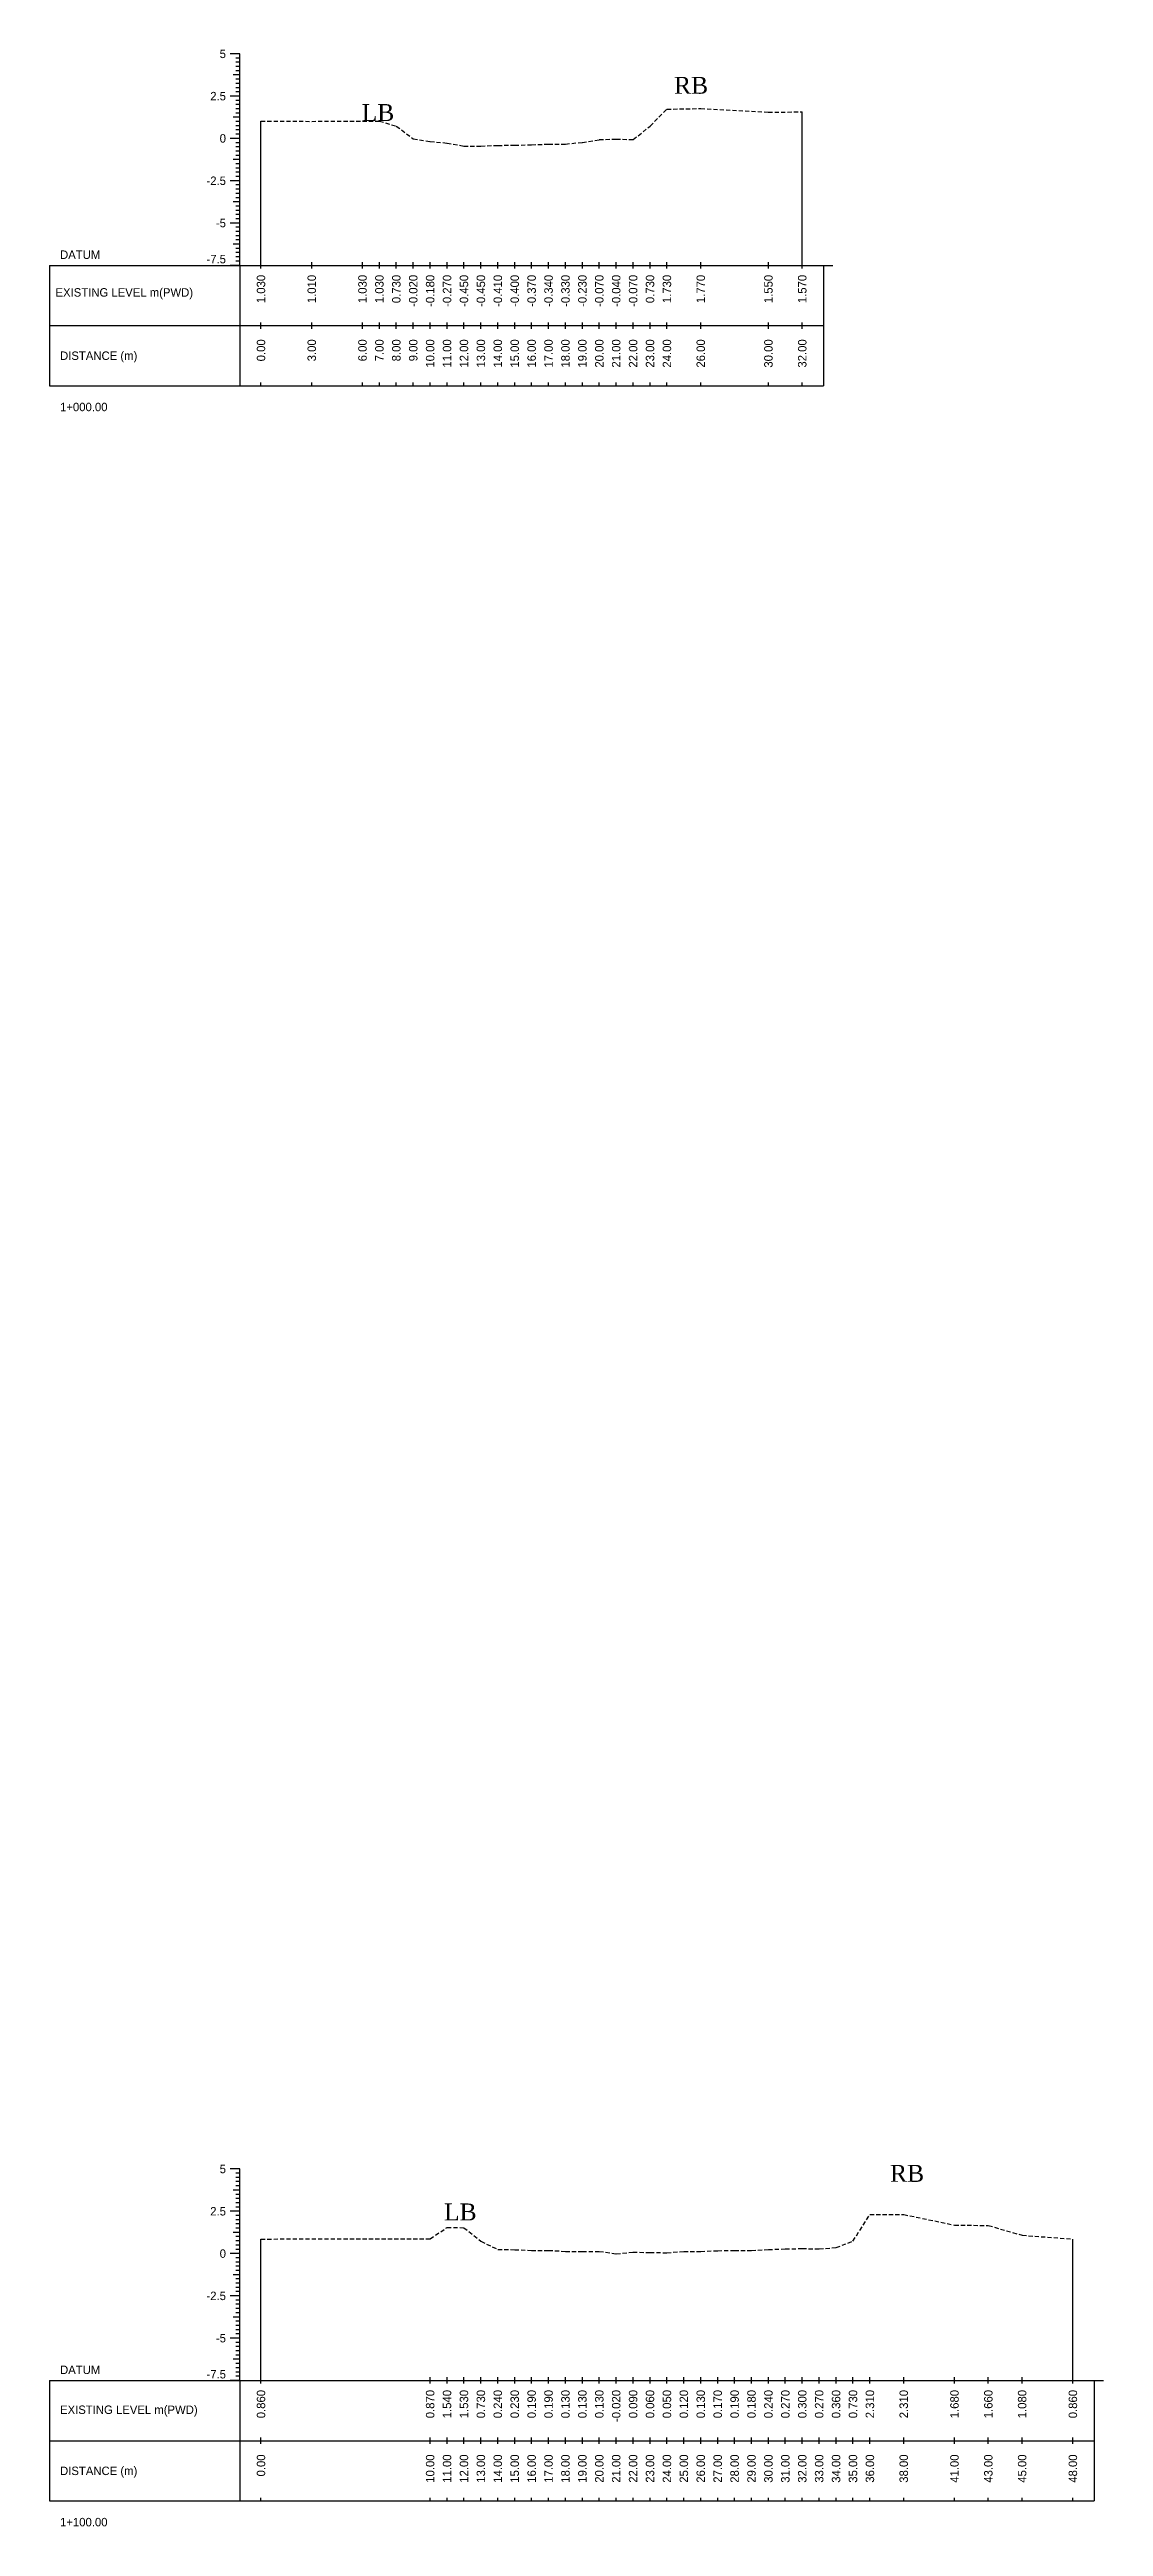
# Model space of a CAD drawing. Header units: inches. Extents: x 4752 to 6808, y -1487 to -426.
# Drawn here: x 5193 to 5255.3, y -1486.8 to -1340.4 of the extents above; entities that cross this region are included whole.
import ezdxf
from ezdxf.enums import TextEntityAlignment as Align

# ---------------------------------------------------------------- set-up
doc = ezdxf.new("R2010")
doc.units = ezdxf.units.IN
doc.header["$MEASUREMENT"] = 0
doc.linetypes.add('HIDDEN', pattern=[0.375, 0.25, -0.125])
doc.layers.add('CS_Drawing', color=7, linetype='Continuous')
doc.layers.add('GL', color=3, linetype='HIDDEN')
doc.styles.add('romans', font='romans.shx')

msp = doc.modelspace()

# ---------------------------------------------------------------- texts
at = {"char_height": 1, "width": 325.847, "attachment_point": 1, "style": 'romans'}
for s, insert in [('\\pi-1,l1;{\\fTimes New Roman|b0|i0|c0|p18;RB}', (5229.88, -1342.03)), ('{\\fTimes New Roman|b0|i0|c0|p18;LB}', (5211.41, -1343.64)), ('\\pi-1,l1;{\\fTimes New Roman|b0|i0|c0|p18;RB}', (5242.65, -1465.43)), ('{\\fTimes New Roman|b0|i0|c0|p18;LB}', (5216.28, -1467.71))]:
    msp.add_mtext(s, dxfattribs=dict(at, insert=insert))
at = {"layer": 'CS_Drawing'}
for s, p in [('5', (5203.39, -1340.67)), ('2.5', (5203.39, -1343.17)), ('0', (5203.39, -1345.67)), ('-2.5', (5203.39, -1348.17)), ('-5', (5203.39, -1350.67)), ('5', (5203.39, -1465.67)), ('2.5', (5203.39, -1468.17)), ('0', (5203.39, -1470.67)), ('-2.5', (5203.39, -1473.17)), ('-5', (5203.39, -1475.67))]:
    msp.add_text(s, height=0.5, dxfattribs=at).set_placement(p, align=Align.MIDDLE_RIGHT)
for s, p in [('DATUM', (5193.58, -1352.54)), ('EXISTING LEVEL m(PWD)', (5193.31, -1354.77)), ('DISTANCE (m)', (5193.58, -1358.51)), ('1+000.00', (5193.58, -1361.54)), ('DATUM', (5193.58, -1477.54)), ('EXISTING LEVEL m(PWD)', (5193.58, -1479.9)), ('DISTANCE (m)', (5193.58, -1483.51)), ('1+100.00', (5193.58, -1486.54))]:
    msp.add_text(s, height=0.5, dxfattribs=at).set_placement(p, align=Align.MIDDLE_LEFT)
for p in [(5203.39, -1353.05), (5203.39, -1478.05)]:
    msp.add_text('-7.5', height=0.5, dxfattribs=at).set_placement(p, align=Align.RIGHT)
for s, p in [('1.030', (5205.46, -1353.73)), ('1.010', (5208.46, -1353.73)), ('1.030', (5211.46, -1353.73)), ('1.030', (5212.46, -1353.73)), ('0.730', (5213.46, -1353.73)), ('-0.020', (5214.46, -1353.73)), ('-0.180', (5215.46, -1353.73)), ('-0.270', (5216.46, -1353.73)), ('-0.450', (5217.46, -1353.73)), ('-0.450', (5218.46, -1353.73)), ('-0.410', (5219.46, -1353.73)), ('-0.400', (5220.46, -1353.73)), ('-0.370', (5221.46, -1353.73)), ('-0.340', (5222.46, -1353.73)), ('-0.330', (5223.46, -1353.73)), ('-0.230', (5224.46, -1353.73)), ('-0.070', (5225.46, -1353.73)), ('-0.040', (5226.46, -1353.73)), ('-0.070', (5227.46, -1353.73)), ('0.730', (5228.46, -1353.73)), ('1.730', (5229.46, -1353.73)), ('1.770', (5231.46, -1353.73)), ('1.550', (5235.46, -1353.73)), ('1.570', (5237.46, -1353.73)), ('0.00', (5205.46, -1357.54)), ('3.00', (5208.46, -1357.54)), ('6.00', (5211.46, -1357.54)), ('7.00', (5212.46, -1357.54)), ('8.00', (5213.46, -1357.54)), ('9.00', (5214.46, -1357.54)), ('10.00', (5215.46, -1357.54)), ('11.00', (5216.46, -1357.54)), ('12.00', (5217.46, -1357.54)), ('13.00', (5218.46, -1357.54)), ('14.00', (5219.46, -1357.54)), ('15.00', (5220.46, -1357.54)), ('16.00', (5221.46, -1357.54)), ('17.00', (5222.46, -1357.54)), ('18.00', (5223.46, -1357.54)), ('19.00', (5224.46, -1357.54)), ('20.00', (5225.46, -1357.54)), ('21.00', (5226.46, -1357.54)), ('22.00', (5227.46, -1357.54)), ('23.00', (5228.46, -1357.54)), ('24.00', (5229.46, -1357.54)), ('26.00', (5231.46, -1357.54)), ('30.00', (5235.46, -1357.54)), ('32.00', (5237.46, -1357.54)), ('0.860', (5205.46, -1478.73)), ('0.870', (5215.46, -1478.73)), ('1.540', (5216.46, -1478.73)), ('1.530', (5217.46, -1478.73)), ('0.730', (5218.46, -1478.73)), ('0.240', (5219.46, -1478.73)), ('0.230', (5220.46, -1478.73)), ('0.190', (5221.46, -1478.73)), ('0.190', (5222.46, -1478.73)), ('0.130', (5223.46, -1478.73)), ('0.130', (5224.46, -1478.73)), ('0.130', (5225.46, -1478.73)), ('-0.020', (5226.46, -1478.73)), ('0.090', (5227.46, -1478.73)), ('0.060', (5228.46, -1478.73)), ('0.050', (5229.46, -1478.73)), ('0.120', (5230.46, -1478.73)), ('0.130', (5231.46, -1478.73)), ('0.170', (5232.46, -1478.73)), ('0.190', (5233.46, -1478.73)), ('0.180', (5234.46, -1478.73)), ('0.240', (5235.46, -1478.73)), ('0.270', (5236.46, -1478.73)), ('0.300', (5237.46, -1478.73)), ('0.270', (5238.46, -1478.73)), ('0.360', (5239.46, -1478.73)), ('0.730', (5240.46, -1478.73)), ('2.310', (5241.46, -1478.73)), ('2.310', (5243.46, -1478.73)), ('1.680', (5246.46, -1478.73)), ('1.660', (5248.46, -1478.73)), ('1.080', (5250.46, -1478.73)), ('0.860', (5253.46, -1478.73)), ('0.00', (5205.46, -1482.54)), ('10.00', (5215.46, -1482.54)), ('11.00', (5216.46, -1482.54)), ('12.00', (5217.46, -1482.54)), ('13.00', (5218.46, -1482.54)), ('14.00', (5219.46, -1482.54)), ('15.00', (5220.46, -1482.54)), ('16.00', (5221.46, -1482.54)), ('17.00', (5222.46, -1482.54)), ('18.00', (5223.46, -1482.54)), ('19.00', (5224.46, -1482.54)), ('20.00', (5225.46, -1482.54)), ('21.00', (5226.46, -1482.54)), ('22.00', (5227.46, -1482.54)), ('23.00', (5228.46, -1482.54)), ('24.00', (5229.46, -1482.54)), ('25.00', (5230.46, -1482.54)), ('26.00', (5231.46, -1482.54)), ('27.00', (5232.46, -1482.54)), ('28.00', (5233.46, -1482.54)), ('29.00', (5234.46, -1482.54)), ('30.00', (5235.46, -1482.54)), ('31.00', (5236.46, -1482.54)), ('32.00', (5237.46, -1482.54)), ('33.00', (5238.46, -1482.54)), ('34.00', (5239.46, -1482.54)), ('35.00', (5240.46, -1482.54)), ('36.00', (5241.46, -1482.54)), ('38.00', (5243.46, -1482.54)), ('41.00', (5246.46, -1482.54)), ('43.00', (5248.46, -1482.54)), ('45.00', (5250.46, -1482.54)), ('48.00', (5253.46, -1482.54))]:
    msp.add_text(s, height=0.5, rotation=90, dxfattribs=at).set_placement(p, align=Align.MIDDLE_RIGHT)

# ---------------------------------------------------------------- linework, layer by layer
at = {"layer": 'CS_Drawing'}
for p, q in [((5204.21, -1340.67), (5203.64, -1340.67)), ((5204.21, -1340.67), (5203.81, -1340.67)), ((5204.21, -1340.67), (5203.98, -1340.67)), ((5204.21, -1353.17), (5204.21, -1340.67)), ((5204.21, -1341.92), (5203.81, -1341.92)), ((5204.21, -1340.92), (5203.98, -1340.92)), ((5204.21, -1341.17), (5203.98, -1341.17)), ((5204.21, -1341.42), (5203.98, -1341.42)), ((5204.21, -1341.67), (5203.98, -1341.67)), ((5204.21, -1341.92), (5203.98, -1341.92)), ((5204.21, -1342.17), (5203.98, -1342.17)), ((5204.21, -1343.17), (5203.64, -1343.17)), ((5204.21, -1343.17), (5203.81, -1343.17)), ((5204.21, -1342.42), (5203.98, -1342.42)), ((5204.21, -1342.67), (5203.98, -1342.67)), ((5204.21, -1342.92), (5203.98, -1342.92)), ((5204.21, -1343.17), (5203.98, -1343.17)), ((5204.21, -1343.42), (5203.98, -1343.42)), ((5204.21, -1343.67), (5203.98, -1343.67)), ((5204.21, -1344.42), (5203.81, -1344.42)), ((5204.21, -1343.92), (5203.98, -1343.92)), ((5204.21, -1344.17), (5203.98, -1344.17)), ((5204.21, -1344.42), (5203.98, -1344.42)), ((5204.21, -1344.67), (5203.98, -1344.67)), ((5204.21, -1344.92), (5203.98, -1344.92)), ((5204.21, -1345.17), (5203.98, -1345.17)), ((5205.46, -1353.17), (5205.46, -1344.64)), ((5237.46, -1353.17), (5237.46, -1344.1)), ((5204.21, -1345.67), (5203.64, -1345.67)), ((5204.21, -1345.67), (5203.81, -1345.67)), ((5204.21, -1345.42), (5203.98, -1345.42)), ((5204.21, -1345.67), (5203.98, -1345.67)), ((5204.21, -1345.92), (5203.98, -1345.92)), ((5204.21, -1346.17), (5203.98, -1346.17)), ((5204.21, -1346.42), (5203.98, -1346.42)), ((5204.21, -1346.67), (5203.98, -1346.67)), ((5204.21, -1348.17), (5203.64, -1348.17)), ((5204.21, -1346.92), (5203.81, -1346.92)), ((5204.21, -1348.17), (5203.81, -1348.17)), ((5204.21, -1346.92), (5203.98, -1346.92)), ((5204.21, -1347.17), (5203.98, -1347.17)), ((5204.21, -1347.42), (5203.98, -1347.42)), ((5204.21, -1347.67), (5203.98, -1347.67)), ((5204.21, -1347.92), (5203.98, -1347.92)), ((5204.21, -1348.17), (5203.98, -1348.17)), ((5204.21, -1349.42), (5203.81, -1349.42)), ((5204.21, -1348.42), (5203.98, -1348.42)), ((5204.21, -1348.67), (5203.98, -1348.67)), ((5204.21, -1348.92), (5203.98, -1348.92)), ((5204.21, -1349.17), (5203.98, -1349.17)), ((5204.21, -1349.42), (5203.98, -1349.42)), ((5204.21, -1350.67), (5203.64, -1350.67)), ((5204.21, -1350.67), (5203.81, -1350.67)), ((5204.21, -1349.67), (5203.98, -1349.67)), ((5204.21, -1349.92), (5203.98, -1349.92)), ((5204.21, -1350.17), (5203.98, -1350.17)), ((5204.21, -1350.42), (5203.98, -1350.42)), ((5204.21, -1350.67), (5203.98, -1350.67)), ((5204.21, -1350.92), (5203.98, -1350.92)), ((5204.21, -1351.92), (5203.81, -1351.92)), ((5204.21, -1351.17), (5203.98, -1351.17)), ((5204.21, -1351.42), (5203.98, -1351.42)), ((5204.21, -1351.67), (5203.98, -1351.67)), ((5204.21, -1351.92), (5203.98, -1351.92)), ((5204.21, -1352.17), (5203.98, -1352.17)), ((5204.21, -1352.42), (5203.98, -1352.42)), ((5192.96, -1353.17), (5204.21, -1353.17)), ((5192.96, -1353.17), (5192.96, -1360.29)), ((5204.21, -1353.17), (5203.64, -1353.17)), ((5204.21, -1353.17), (5203.81, -1353.17)), ((5204.21, -1352.67), (5203.98, -1352.67)), ((5204.21, -1352.92), (5203.98, -1352.92)), ((5204.21, -1353.17), (5203.98, -1353.17)), ((5204.21, -1353.17), (5238.71, -1353.17)), ((5204.21, -1353.17), (5204.21, -1360.29)), ((5205.46, -1353.35), (5205.46, -1352.98)), ((5208.46, -1353.35), (5208.46, -1352.98)), ((5211.46, -1353.35), (5211.46, -1352.98)), ((5212.46, -1353.35), (5212.46, -1352.98)), ((5213.46, -1353.35), (5213.46, -1352.98)), ((5214.46, -1353.35), (5214.46, -1352.98)), ((5215.46, -1353.35), (5215.46, -1352.98)), ((5216.46, -1353.35), (5216.46, -1352.98)), ((5217.46, -1353.35), (5217.46, -1352.98)), ((5218.46, -1353.35), (5218.46, -1352.98)), ((5219.46, -1353.35), (5219.46, -1352.98)), ((5220.46, -1353.35), (5220.46, -1352.98)), ((5221.46, -1353.35), (5221.46, -1352.98)), ((5222.46, -1353.35), (5222.46, -1352.98)), ((5223.46, -1353.35), (5223.46, -1352.98)), ((5224.46, -1353.35), (5224.46, -1352.98)), ((5225.46, -1353.35), (5225.46, -1352.98)), ((5226.46, -1353.35), (5226.46, -1352.98)), ((5227.46, -1353.35), (5227.46, -1352.98)), ((5228.46, -1353.35), (5228.46, -1352.98)), ((5229.46, -1353.35), (5229.46, -1352.98)), ((5231.46, -1353.35), (5231.46, -1352.98)), ((5235.46, -1353.35), (5235.46, -1352.98)), ((5237.46, -1353.35), (5237.46, -1352.98)), ((5238.71, -1353.17), (5239.27, -1353.17)), ((5238.71, -1353.17), (5239.1, -1353.17)), ((5238.71, -1353.17), (5238.93, -1353.17)), ((5238.71, -1353.17), (5238.71, -1360.29)), ((5192.96, -1356.73), (5204.21, -1356.73)), ((5204.21, -1356.73), (5238.71, -1356.73)), ((5204.21, -1356.73), (5238.71, -1356.73)), ((5205.46, -1356.92), (5205.46, -1356.54)), ((5208.46, -1356.92), (5208.46, -1356.54)), ((5211.46, -1356.92), (5211.46, -1356.54)), ((5212.46, -1356.92), (5212.46, -1356.54)), ((5213.46, -1356.92), (5213.46, -1356.54)), ((5214.46, -1356.92), (5214.46, -1356.54)), ((5215.46, -1356.92), (5215.46, -1356.54)), ((5216.46, -1356.92), (5216.46, -1356.54)), ((5217.46, -1356.92), (5217.46, -1356.54)), ((5218.46, -1356.92), (5218.46, -1356.54)), ((5219.46, -1356.92), (5219.46, -1356.54)), ((5220.46, -1356.92), (5220.46, -1356.54)), ((5221.46, -1356.92), (5221.46, -1356.54)), ((5222.46, -1356.92), (5222.46, -1356.54)), ((5223.46, -1356.92), (5223.46, -1356.54)), ((5224.46, -1356.92), (5224.46, -1356.54)), ((5225.46, -1356.92), (5225.46, -1356.54)), ((5226.46, -1356.92), (5226.46, -1356.54)), ((5227.46, -1356.92), (5227.46, -1356.54)), ((5228.46, -1356.92), (5228.46, -1356.54)), ((5229.46, -1356.92), (5229.46, -1356.54)), ((5231.46, -1356.92), (5231.46, -1356.54)), ((5235.46, -1356.92), (5235.46, -1356.54)), ((5237.46, -1356.92), (5237.46, -1356.54)), ((5192.96, -1360.29), (5204.21, -1360.29)), ((5204.21, -1360.29), (5238.71, -1360.29)), ((5205.46, -1360.29), (5205.46, -1360.1)), ((5208.46, -1360.29), (5208.46, -1360.1)), ((5211.46, -1360.29), (5211.46, -1360.1)), ((5212.46, -1360.29), (5212.46, -1360.1)), ((5213.46, -1360.29), (5213.46, -1360.1)), ((5214.46, -1360.29), (5214.46, -1360.1)), ((5215.46, -1360.29), (5215.46, -1360.1)), ((5216.46, -1360.29), (5216.46, -1360.1)), ((5217.46, -1360.29), (5217.46, -1360.1)), ((5218.46, -1360.29), (5218.46, -1360.1)), ((5219.46, -1360.29), (5219.46, -1360.1)), ((5220.46, -1360.29), (5220.46, -1360.1)), ((5221.46, -1360.29), (5221.46, -1360.1)), ((5222.46, -1360.29), (5222.46, -1360.1)), ((5223.46, -1360.29), (5223.46, -1360.1)), ((5224.46, -1360.29), (5224.46, -1360.1)), ((5225.46, -1360.29), (5225.46, -1360.1)), ((5226.46, -1360.29), (5226.46, -1360.1)), ((5227.46, -1360.29), (5227.46, -1360.1)), ((5228.46, -1360.29), (5228.46, -1360.1)), ((5229.46, -1360.29), (5229.46, -1360.1)), ((5231.46, -1360.29), (5231.46, -1360.1)), ((5235.46, -1360.29), (5235.46, -1360.1)), ((5237.46, -1360.29), (5237.46, -1360.1)), ((5204.21, -1465.67), (5203.64, -1465.67)), ((5204.21, -1465.67), (5203.81, -1465.67)), ((5204.21, -1465.67), (5203.98, -1465.67)), ((5204.21, -1465.92), (5203.98, -1465.92)), ((5204.21, -1466.17), (5203.98, -1466.17)), ((5204.21, -1466.42), (5203.98, -1466.42)), ((5204.21, -1466.67), (5203.98, -1466.67)), ((5204.21, -1478.17), (5204.21, -1465.67)), ((5204.21, -1468.17), (5203.64, -1468.17)), ((5204.21, -1466.92), (5203.81, -1466.92)), ((5204.21, -1468.17), (5203.81, -1468.17)), ((5204.21, -1466.92), (5203.98, -1466.92)), ((5204.21, -1467.17), (5203.98, -1467.17)), ((5204.21, -1467.42), (5203.98, -1467.42)), ((5204.21, -1467.67), (5203.98, -1467.67)), ((5204.21, -1467.92), (5203.98, -1467.92)), ((5204.21, -1468.17), (5203.98, -1468.17)), ((5204.21, -1469.42), (5203.81, -1469.42)), ((5204.21, -1468.42), (5203.98, -1468.42)), ((5204.21, -1468.67), (5203.98, -1468.67)), ((5204.21, -1468.92), (5203.98, -1468.92)), ((5204.21, -1469.17), (5203.98, -1469.17)), ((5204.21, -1469.42), (5203.98, -1469.42)), ((5204.21, -1469.67), (5203.98, -1469.67)), ((5204.21, -1470.67), (5203.64, -1470.67)), ((5204.21, -1470.67), (5203.81, -1470.67)), ((5204.21, -1469.92), (5203.98, -1469.92)), ((5204.21, -1470.17), (5203.98, -1470.17)), ((5204.21, -1470.42), (5203.98, -1470.42)), ((5204.21, -1470.67), (5203.98, -1470.67)), ((5204.21, -1470.92), (5203.98, -1470.92)), ((5205.46, -1478.17), (5205.46, -1469.81)), ((5253.46, -1478.17), (5253.46, -1469.81)), ((5204.21, -1471.92), (5203.81, -1471.92)), ((5204.21, -1471.17), (5203.98, -1471.17)), ((5204.21, -1471.42), (5203.98, -1471.42)), ((5204.21, -1471.67), (5203.98, -1471.67)), ((5204.21, -1471.92), (5203.98, -1471.92)), ((5204.21, -1472.17), (5203.98, -1472.17)), ((5204.21, -1472.42), (5203.98, -1472.42)), ((5204.21, -1473.17), (5203.64, -1473.17)), ((5204.21, -1473.17), (5203.81, -1473.17)), ((5204.21, -1472.67), (5203.98, -1472.67)), ((5204.21, -1472.92), (5203.98, -1472.92)), ((5204.21, -1473.17), (5203.98, -1473.17)), ((5204.21, -1473.42), (5203.98, -1473.42)), ((5204.21, -1473.67), (5203.98, -1473.67)), ((5204.21, -1473.92), (5203.98, -1473.92)), ((5204.21, -1474.42), (5203.81, -1474.42)), ((5204.21, -1474.17), (5203.98, -1474.17)), ((5204.21, -1474.42), (5203.98, -1474.42)), ((5204.21, -1474.67), (5203.98, -1474.67)), ((5204.21, -1474.92), (5203.98, -1474.92)), ((5204.21, -1475.17), (5203.98, -1475.17)), ((5204.21, -1475.42), (5203.98, -1475.42)), ((5204.21, -1475.67), (5203.64, -1475.67)), ((5204.21, -1475.67), (5203.81, -1475.67)), ((5204.21, -1476.92), (5203.81, -1476.92)), ((5204.21, -1475.67), (5203.98, -1475.67)), ((5204.21, -1475.92), (5203.98, -1475.92)), ((5204.21, -1476.17), (5203.98, -1476.17)), ((5204.21, -1476.42), (5203.98, -1476.42)), ((5204.21, -1476.67), (5203.98, -1476.67)), ((5204.21, -1476.92), (5203.98, -1476.92)), ((5192.96, -1478.17), (5204.21, -1478.17)), ((5192.96, -1478.17), (5192.96, -1485.29)), ((5204.21, -1478.17), (5203.64, -1478.17)), ((5204.21, -1478.17), (5203.81, -1478.17)), ((5204.21, -1477.17), (5203.98, -1477.17)), ((5204.21, -1477.42), (5203.98, -1477.42)), ((5204.21, -1477.67), (5203.98, -1477.67)), ((5204.21, -1477.92), (5203.98, -1477.92)), ((5204.21, -1478.17), (5203.98, -1478.17)), ((5204.21, -1478.17), (5254.71, -1478.17)), ((5204.21, -1478.17), (5204.21, -1485.29)), ((5205.46, -1478.35), (5205.46, -1477.98)), ((5215.46, -1478.35), (5215.46, -1477.98)), ((5216.46, -1478.35), (5216.46, -1477.98)), ((5217.46, -1478.35), (5217.46, -1477.98)), ((5218.46, -1478.35), (5218.46, -1477.98)), ((5219.46, -1478.35), (5219.46, -1477.98)), ((5220.46, -1478.35), (5220.46, -1477.98)), ((5221.46, -1478.35), (5221.46, -1477.98)), ((5222.46, -1478.35), (5222.46, -1477.98)), ((5223.46, -1478.35), (5223.46, -1477.98)), ((5224.46, -1478.35), (5224.46, -1477.98)), ((5225.46, -1478.35), (5225.46, -1477.98)), ((5226.46, -1478.35), (5226.46, -1477.98)), ((5227.46, -1478.35), (5227.46, -1477.98)), ((5228.46, -1478.35), (5228.46, -1477.98)), ((5229.46, -1478.35), (5229.46, -1477.98)), ((5230.46, -1478.35), (5230.46, -1477.98)), ((5231.46, -1478.35), (5231.46, -1477.98)), ((5232.46, -1478.35), (5232.46, -1477.98)), ((5233.46, -1478.35), (5233.46, -1477.98)), ((5234.46, -1478.35), (5234.46, -1477.98)), ((5235.46, -1478.35), (5235.46, -1477.98)), ((5236.46, -1478.35), (5236.46, -1477.98)), ((5237.46, -1478.35), (5237.46, -1477.98)), ((5238.46, -1478.35), (5238.46, -1477.98)), ((5239.46, -1478.35), (5239.46, -1477.98)), ((5240.46, -1478.35), (5240.46, -1477.98)), ((5241.46, -1478.35), (5241.46, -1477.98)), ((5243.46, -1478.35), (5243.46, -1477.98)), ((5246.46, -1478.35), (5246.46, -1477.98)), ((5248.46, -1478.35), (5248.46, -1477.98)), ((5250.46, -1478.35), (5250.46, -1477.98)), ((5253.46, -1478.35), (5253.46, -1477.98)), ((5254.71, -1478.17), (5255.27, -1478.17)), ((5254.71, -1478.17), (5255.1, -1478.17)), ((5254.71, -1478.17), (5254.93, -1478.17)), ((5254.71, -1478.17), (5254.71, -1485.29)), ((5192.96, -1481.73), (5204.21, -1481.73)), ((5204.21, -1481.73), (5254.71, -1481.73)), ((5204.21, -1481.73), (5254.71, -1481.73)), ((5205.46, -1481.92), (5205.46, -1481.54)), ((5215.46, -1481.92), (5215.46, -1481.54)), ((5216.46, -1481.92), (5216.46, -1481.54)), ((5217.46, -1481.92), (5217.46, -1481.54)), ((5218.46, -1481.92), (5218.46, -1481.54)), ((5219.46, -1481.92), (5219.46, -1481.54)), ((5220.46, -1481.92), (5220.46, -1481.54)), ((5221.46, -1481.92), (5221.46, -1481.54)), ((5222.46, -1481.92), (5222.46, -1481.54)), ((5223.46, -1481.92), (5223.46, -1481.54)), ((5224.46, -1481.92), (5224.46, -1481.54)), ((5225.46, -1481.92), (5225.46, -1481.54)), ((5226.46, -1481.92), (5226.46, -1481.54)), ((5227.46, -1481.92), (5227.46, -1481.54)), ((5228.46, -1481.92), (5228.46, -1481.54)), ((5229.46, -1481.92), (5229.46, -1481.54)), ((5230.46, -1481.92), (5230.46, -1481.54)), ((5231.46, -1481.92), (5231.46, -1481.54)), ((5232.46, -1481.92), (5232.46, -1481.54)), ((5233.46, -1481.92), (5233.46, -1481.54)), ((5234.46, -1481.92), (5234.46, -1481.54)), ((5235.46, -1481.92), (5235.46, -1481.54)), ((5236.46, -1481.92), (5236.46, -1481.54)), ((5237.46, -1481.92), (5237.46, -1481.54)), ((5238.46, -1481.92), (5238.46, -1481.54)), ((5239.46, -1481.92), (5239.46, -1481.54)), ((5240.46, -1481.92), (5240.46, -1481.54)), ((5241.46, -1481.92), (5241.46, -1481.54)), ((5243.46, -1481.92), (5243.46, -1481.54)), ((5246.46, -1481.92), (5246.46, -1481.54)), ((5248.46, -1481.92), (5248.46, -1481.54)), ((5250.46, -1481.92), (5250.46, -1481.54)), ((5253.46, -1481.92), (5253.46, -1481.54)), ((5192.96, -1485.29), (5204.21, -1485.29)), ((5204.21, -1485.29), (5254.71, -1485.29)), ((5205.46, -1485.29), (5205.46, -1485.1)), ((5215.46, -1485.29), (5215.46, -1485.1)), ((5216.46, -1485.29), (5216.46, -1485.1)), ((5217.46, -1485.29), (5217.46, -1485.1)), ((5218.46, -1485.29), (5218.46, -1485.1)), ((5219.46, -1485.29), (5219.46, -1485.1)), ((5220.46, -1485.29), (5220.46, -1485.1)), ((5221.46, -1485.29), (5221.46, -1485.1)), ((5222.46, -1485.29), (5222.46, -1485.1)), ((5223.46, -1485.29), (5223.46, -1485.1)), ((5224.46, -1485.29), (5224.46, -1485.1)), ((5225.46, -1485.29), (5225.46, -1485.1)), ((5226.46, -1485.29), (5226.46, -1485.1)), ((5227.46, -1485.29), (5227.46, -1485.1)), ((5228.46, -1485.29), (5228.46, -1485.1)), ((5229.46, -1485.29), (5229.46, -1485.1)), ((5230.46, -1485.29), (5230.46, -1485.1)), ((5231.46, -1485.29), (5231.46, -1485.1)), ((5232.46, -1485.29), (5232.46, -1485.1)), ((5233.46, -1485.29), (5233.46, -1485.1)), ((5234.46, -1485.29), (5234.46, -1485.1)), ((5235.46, -1485.29), (5235.46, -1485.1)), ((5236.46, -1485.29), (5236.46, -1485.1)), ((5237.46, -1485.29), (5237.46, -1485.1)), ((5238.46, -1485.29), (5238.46, -1485.1)), ((5239.46, -1485.29), (5239.46, -1485.1)), ((5240.46, -1485.29), (5240.46, -1485.1)), ((5241.46, -1485.29), (5241.46, -1485.1)), ((5243.46, -1485.29), (5243.46, -1485.1)), ((5246.46, -1485.29), (5246.46, -1485.1)), ((5248.46, -1485.29), (5248.46, -1485.1)), ((5250.46, -1485.29), (5250.46, -1485.1)), ((5253.46, -1485.29), (5253.46, -1485.1))]:
    msp.add_line(p, q, dxfattribs=at)
at = {"layer": 'GL'}
for points in [[(5205.46, -1344.64), (5208.46, -1344.66), (5211.46, -1344.64), (5212.46, -1344.64), (5213.46, -1344.94), (5214.46, -1345.69), (5215.46, -1345.85), (5216.46, -1345.94), (5217.46, -1346.12), (5218.46, -1346.12), (5219.46, -1346.08), (5220.46, -1346.07), (5221.46, -1346.04), (5222.46, -1346.01), (5223.46, -1346), (5224.46, -1345.9), (5225.46, -1345.74), (5226.46, -1345.71), (5227.46, -1345.74), (5228.46, -1344.94), (5229.46, -1343.94), (5231.46, -1343.9), (5235.46, -1344.12), (5237.46, -1344.1)], [(5205.46, -1469.81), (5215.46, -1469.8), (5216.46, -1469.13), (5217.46, -1469.14), (5218.46, -1469.94), (5219.46, -1470.43), (5220.46, -1470.44), (5221.46, -1470.48), (5222.46, -1470.48), (5223.46, -1470.54), (5224.46, -1470.54), (5225.46, -1470.54), (5226.46, -1470.69), (5227.46, -1470.58), (5228.46, -1470.61), (5229.46, -1470.62), (5230.46, -1470.55), (5231.46, -1470.54), (5232.46, -1470.5), (5233.46, -1470.48), (5234.46, -1470.49), (5235.46, -1470.43), (5236.46, -1470.4), (5237.46, -1470.37), (5238.46, -1470.4), (5239.46, -1470.31), (5240.46, -1469.94), (5241.46, -1468.36), (5243.46, -1468.36), (5246.46, -1468.99), (5248.46, -1469.01), (5250.46, -1469.59), (5253.46, -1469.81)]]:
    msp.add_lwpolyline(points, dxfattribs=at)

msp.set_redraw_order([(e.dxf.handle, doc.entitydb.next_handle()) for e in msp.query("TEXT MTEXT ATTDEF DIMENSION ARC_DIMENSION")])  # texts and dimensions are drawn at this point

doc.saveas('drawing.dxf')
